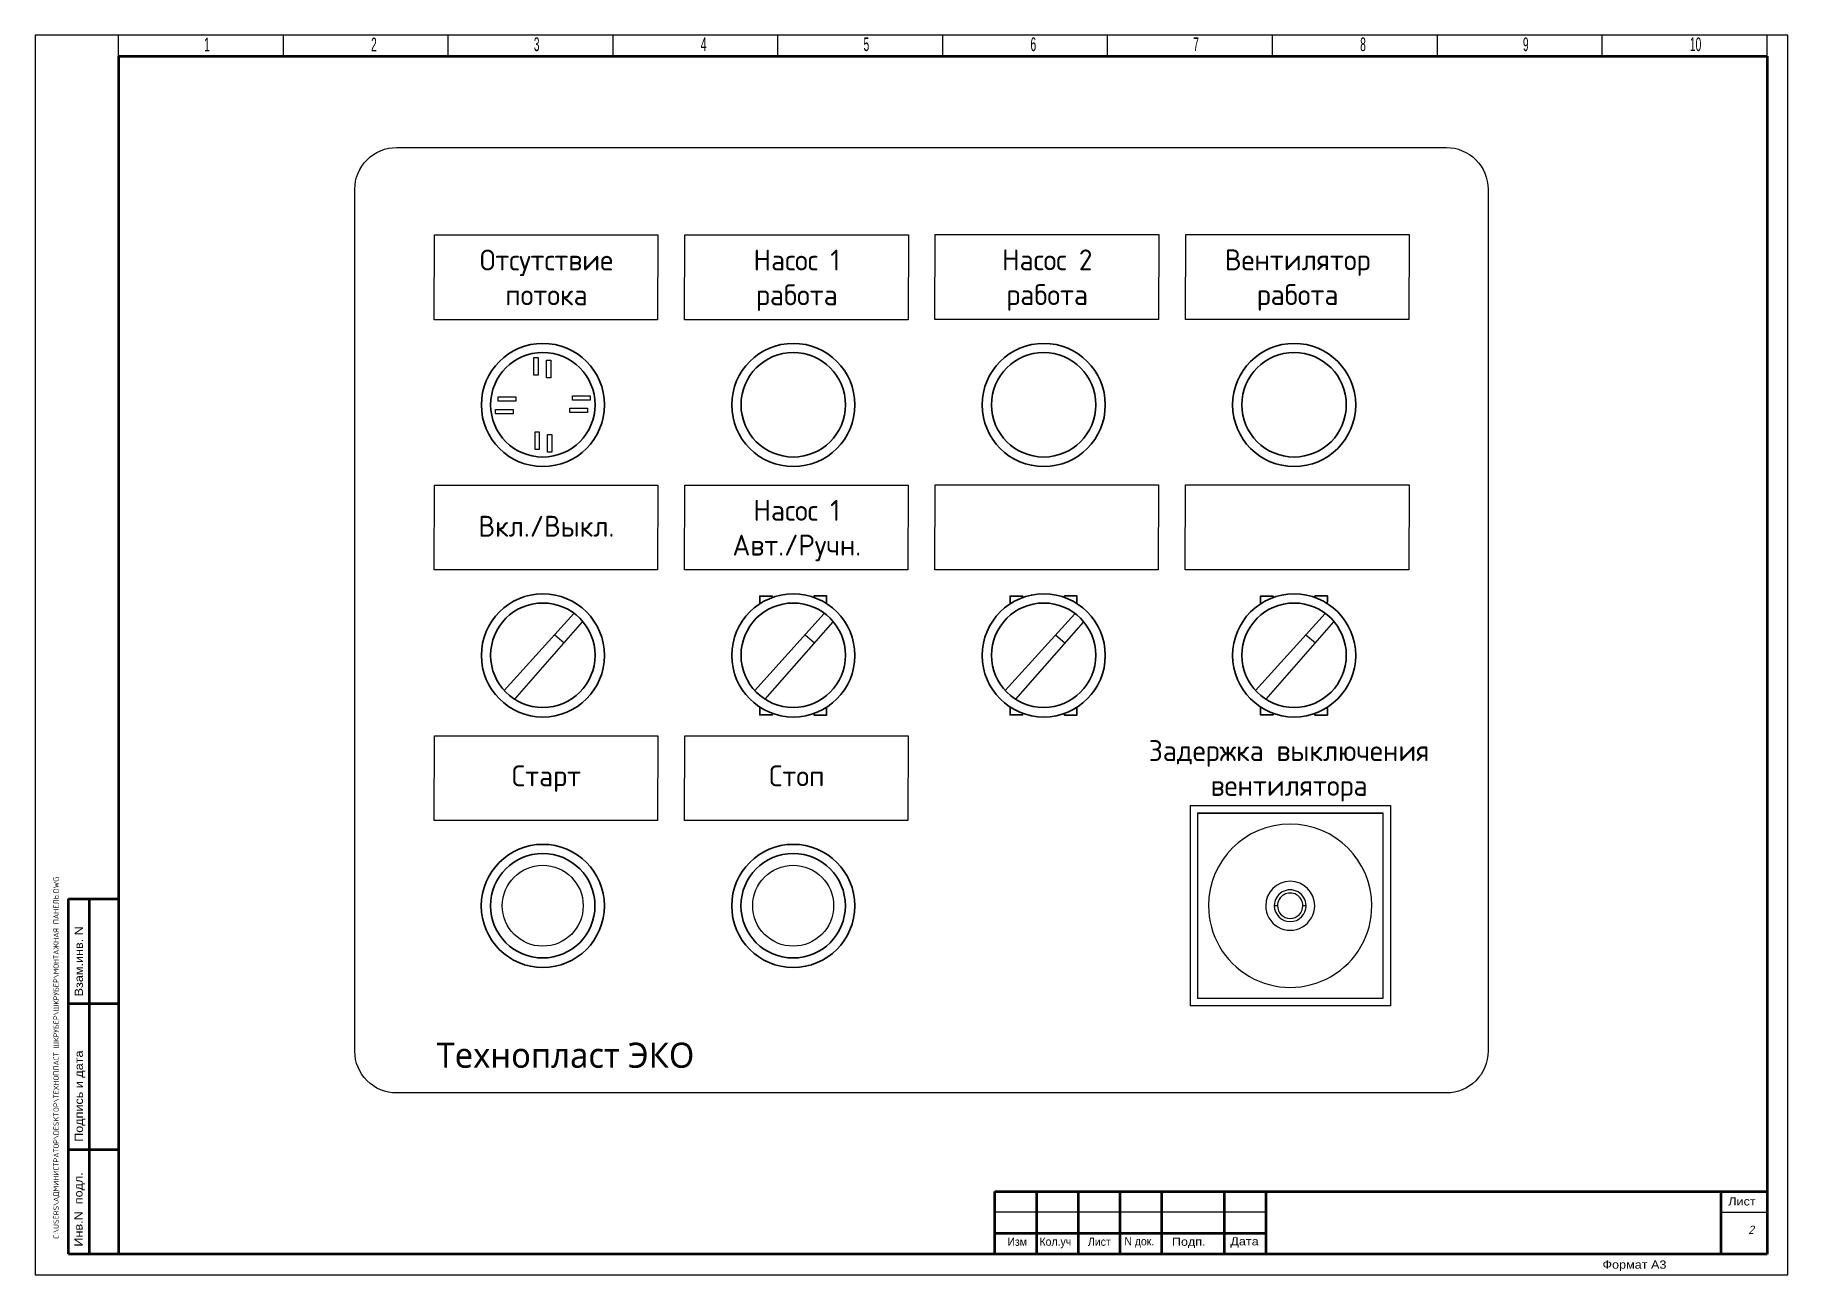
# Model space of a CAD drawing. Extents: x -20 to 1437, y -5898 to 436.
# Drawn here: x -20 to 400, y -5 to 292 of the extents above; entities that cross this region are included whole.
import ezdxf
from ezdxf.enums import TextEntityAlignment as Align

# ---------------------------------------------------------------- set-up
doc = ezdxf.new("R2010")
doc.units = 0
doc.linetypes.add('Caddy_Solid', pattern=[0])
for name, color, linetype in [('100', 7, 'Continuous'), ('HIDDEN', 7, 'Continuous'), ('layer 1', 7, 'Continuous'), ('SYMS', 7, 'Continuous'), ('THICK', 7, 'Continuous'), ('TITLE', 7, 'Continuous')]:
    doc.layers.add(name, color=color, linetype=linetype)
doc.styles.add('Caddy_Vectorfont1n', font='arial.ttf', dxfattribs={"width": 1.1})
doc.styles.add('Caddy_Vectorfont1p', font='arial.ttf', dxfattribs={"width": 0.9})
doc.styles.add('ITALIC', font='ITALIC')
doc.styles.add('SIMPLEX', font='simplex')

msp = doc.modelspace()

# ---------------------------------------------------------------- texts
at = {"lineweight": 60, "style": 'Caddy_Vectorfont1p', "width": 0.54}
for s, p in [('1', (20.5, 288.1)), ('2', (60.5, 288.1)), ('3', (99.5, 288.16)), ('4', (139.5, 288.16)), ('5', (178.5, 288.16)), ('6', (218.5, 288.16)), ('7', (257.5, 288.16)), ('8', (297.5, 288.16)), ('9', (336.5, 288.16)), ('10', (376.5, 288.16))]:
    msp.add_text(s, height=3.275, dxfattribs=at).set_placement(p)
at = {"layer": '100', "lineweight": 25, "style": 'Caddy_Vectorfont1n', "width": 1.1}
for s, p in [('Взам.инв. N', (-8.539, 61.726)), ('Подпись и дата', (-8.532, 26.879)), ('Инв.N  подл.', (-8.629, 1.794))]:
    msp.add_text(s, height=1.965, rotation=90, dxfattribs=at).set_placement(p)
at = {"layer": '100', "lineweight": 25, "style": 'Caddy_Vectorfont1n'}
for s, width, p in [('Лист', 1.1, (385.7, 11.639)), ('Изм', 0.913, (212.987, 1.973)), ('Кол.уч', 0.913, (220.685, 1.988)), ('Лист', 0.913, (232.287, 1.973)), ('N док.', 0.913, (241.005, 2.083)), ('Подп.', 1.1, (252.387, 1.986)), ('Дата', 1.1, (266.403, 2.078)), ('Формат А3', 1.1, (355.565, -3.505))]:
    msp.add_text(s, height=1.965, dxfattribs=dict(at, width=width)).set_placement(p)
at = {"layer": 'SYMS', "attachment_point": 1}
for s, width, heights, insert, char_height in [('\\pxqc;{\\fGOST Common|b0|i0|c204|p34;Отсутствие \\Pпотока}', 62.00574, [14.939], (71.534, 240.611), 5), ('\\pxqc;{\\fGOST Common|b0|i0|c204|p34;Насос 1\\Pработа}', 62.00574, [14.939], (131.534, 240.611), 5), ('\\pxqc;{\\fGOST Common|b0|i0|c204|p34;Насос 2\\Pработа}', 62.00574, [14.939], (191.513, 240.654), 5), ('\\pxqc;{\\fGOST Common|b0|i0|c204|p34;Вентилятор\\Pработа}', 62.00574, [14.939], (251.513, 240.654), 5), ('\\pxqc;{\\fGOST Common|b0|i0|c204|p34;Насос 1\\PАвт.\\fGOST Common|b0|i0|c0|p34;/\\fGOST Common|b0|i0|c204|p34;Ручн.}', 62.00574, [14.939], (131.513, 180.654), 5), ('\\pxqc;{\\fGOST Common|b0|i0|c204|p34;Вкл.\\fGOST Common|b0|i0|c0|p34;/\\fGOST Common|b0|i0|c204|p34;Выкл.}', 62.00574, [14.939], (71.513, 176.837), 5), ('\\pxqc;{\\fGOST Common|b0|i0|c204|p34;Задержка выключения \\Pвентилятора}', 121.02852, [19.515], (219.955, 123.095), 5), ('\\pxqc;{\\fGOST Common|b0|i0|c204|p34;Старт}', 62.00574, [14.939], (71.513, 117.058), 5), ('\\pxqc;{\\fGOST Common|b0|i0|c204|p34;Стоп}', 62.00574, [14.939], (131.513, 117.058), 5), ('{\\f@Malgun Gothic|b0|i0|c204|p34;Технопласт ЭКО}', 109.79893, [0], (76.205, 50.637), 6)]:
    msp.add_mtext_dynamic_manual_height_columns(s, width=width, gutter_width=12.5, heights=heights, dxfattribs=dict(at, insert=insert, char_height=char_height))

# ---------------------------------------------------------------- blocks, each defined once
blk = doc.blocks.new('wd_tb')
at = {"layer": 'TITLE', "color": 1, "style": 'ITALIC'}
for tag, p in [('DWG#', (377.5, 6.5)), ('TITLE#1', (133.27, -3.8)), ('TITLE#2', (163.84, -3.8)), ('TITLE#3', (197.71, -3.8))]:
    blk.add_attdef(tag, text='', height=2, dxfattribs=at).set_placement(p, align=Align.CENTER)
at = {"layer": 'TITLE', "color": 1, "style": 'SIMPLEX'}
blk.add_attdef('CAD#', (-14.33, 3.62), '', height=1.25, rotation=90, dxfattribs=at)
at = {"layer": 'TITLE', "color": 1}
for tag, p, height, style in [('JOB#', (277.8, 5.56), 2, 'ITALIC'), ('ENGINEER', (9.37, -2.98), 1.25, 'ITALIC'), ('CHKDBY', (40.35, -2.98), 1.25, 'ITALIC'), ('DRAWNBY', (70.5, -3.39), 1.25, 'ITALIC'), ('DATE', (98.17, -3.8), 1.25, 'SIMPLEX'), ('SHTS', (385.36, -3.42), 2, 'ITALIC')]:
    blk.add_attdef(tag, p, '', height=height, dxfattribs=dict(at, style=style))
at = {"layer": 'TITLE', "color": 1, "style": 'ITALIC'}
blk.add_attdef('SH#', text='', height=2, dxfattribs=at).set_placement((391.86, 4.83), align=Align.RIGHT)
at = {"layer": 'TITLE', "color": 7, "flags": 9}
blk.add_attdef('WD_TB', (-0.02, 0.56), '', height=1.57, dxfattribs=at)
at = {"layer": 'TITLE', "color": 1, "style": 'ITALIC', "flags": 3}
blk.add_attdef('TITLE#4', text='', height=2, dxfattribs=at).set_placement((230.75, -4.22), align=Align.CENTER)
blk = doc.blocks.new('*U54')
at = {"layer": 'SYMS'}
for points in [[(3.76, 5.26), (4.79, 5.26), (4.79, 1.01), (3.76, 1.01)], [(-4.79, -5.26), (-4.79, -4.23), (-0.54, -4.23), (-0.54, -5.26)]]:
    blk.add_lwpolyline(points, close=True, dxfattribs=at)
blk = doc.blocks.new('*U55')
at = {"layer": 'SYMS', "color": 0, "linetype": 'ByBlock', "lineweight": -2, "transparency": 16777216}
blk.add_blockref('*U54', (1204.55, 242.6), dxfattribs=at)
for p, rotation in [((1216.56, 242.4), 270.0000000000001), ((1204.35, 230.59), 89.99999999999999), ((1216.36, 230.39), 180)]:
    blk.add_blockref('*U54', p, dxfattribs=dict(at, rotation=rotation))

# ---------------------------------------------------------------- linework, layer by layer
at = {"linetype": 'Caddy_Solid', "lineweight": 25}
for p, q in [((0, 287), (0, 292)), ((39.5, 287), (39.5, 292)), ((79, 287), (79, 292)), ((118.5, 287), (118.5, 292)), ((158, 287), (158, 292)), ((197.5, 287), (197.5, 292)), ((237, 287), (237, 292)), ((276.5, 287), (276.5, 292)), ((316, 287), (316, 292)), ((355.5, 287), (355.5, 292)), ((395, 287), (395, 292))]:
    msp.add_line(p, q, dxfattribs=at)
at = {"lineweight": 30}
for centre in [(101.688, 203.396), (161.688, 203.396), (221.688, 203.396), (281.688, 203.396), (101.688, 143.396), (161.688, 143.396), (221.688, 143.396), (281.688, 143.396), (101.668, 83.396), (161.668, 83.396)]:
    msp.add_circle(centre, 14.75, dxfattribs=at)
at = {"layer": '100', "linetype": 'Caddy_Solid', "lineweight": 50}
for p, q in [((0, 286.939), (395, 286.939)), ((0, 286.939), (0, 0)), ((395, 286.939), (395, 0)), ((-12, 0.06), (-12, 85.06)), ((-12, 85.06), (0, 85.06)), ((-7, 85.06), (-7, 0.06)), ((-12, 60), (0, 60)), ((-12, 25.06), (0, 25.06)), ((210, 15), (395, 15)), ((210, 0), (210, 15)), ((220, 0), (220, 15)), ((230, 0), (230, 15)), ((240, 0), (240, 15)), ((250, 0), (250, 15)), ((265, 0), (265, 15)), ((275, 0), (275, 15)), ((384, 0), (384, 15)), ((210, 5), (275, 5)), ((395, 0), (-12, 0))]:
    msp.add_line(p, q, dxfattribs=at)
at = {"layer": '100', "linetype": 'Caddy_Solid', "lineweight": 25}
for p, q in [((275, 10), (210, 10)), ((384, 10), (395, 10))]:
    msp.add_line(p, q, dxfattribs=at)
at = {"layer": 'HIDDEN'}
for p, q in [((256.736, 107.442), (256.736, 107.442)), ((258.514, 105.664), (302.964, 105.664)), ((258.514, 105.664), (258.514, 105.664)), ((258.514, 105.664), (258.514, 61.214)), ((258.539, 105.638), (258.539, 105.638)), ((258.539, 105.638), (258.539, 61.239)), ((258.539, 105.638), (302.938, 105.638)), ((302.938, 105.638), (302.938, 105.638)), ((302.938, 105.638), (302.938, 61.239)), ((302.964, 105.664), (302.964, 105.664)), ((302.964, 105.664), (302.964, 61.214)), ((304.742, 107.442), (304.742, 107.442)), ((261.181, 83.439), (261.181, 83.439)), ((274.871, 83.439), (274.871, 83.439)), ((277.691, 83.439), (276.929, 83.439)), ((276.929, 83.439), (276.929, 83.439)), ((284.549, 83.439), (283.787, 83.439)), ((284.549, 83.439), (284.549, 83.439)), ((286.606, 83.439), (286.606, 83.439)), ((300.297, 83.439), (300.297, 83.439)), ((256.736, 59.436), (256.736, 59.436)), ((302.964, 61.214), (258.514, 61.214)), ((258.514, 61.214), (258.514, 61.214)), ((258.539, 61.239), (258.539, 61.239)), ((302.938, 61.239), (258.539, 61.239)), ((302.938, 61.239), (302.938, 61.239)), ((302.964, 61.214), (302.964, 61.214)), ((304.742, 59.436), (304.742, 59.436))]:
    msp.add_line(p, q, dxfattribs=at)
for radius, start, end in [(3.81, 0, 180.00002), (3.048, 0, 180.00002), (3.81, 180.00002, 0), (3.048, 180.00002, 0)]:
    msp.add_arc((280.739, 83.439), radius, start, end, dxfattribs=at)
at = {"layer": 'layer 1', "lineweight": 30}
for points, knots in [([(101.667, 190.926), (108.577, 190.926), (114.18, 196.529), (114.18, 203.439), (114.18, 203.439), (114.18, 210.348), (108.577, 215.951), (101.667, 215.951), (101.667, 215.951), (94.758, 215.951), (89.156, 210.348), (89.156, 203.439), (89.156, 203.439), (89.156, 196.529), (94.758, 190.926), (101.667, 190.926), (101.667, 190.926), (101.667, 190.926), (101.667, 190.926), (101.667, 190.926)], [0, 0, 0, 0, 0.2, 0.2, 0.2, 0.2, 0.4, 0.4, 0.4, 0.4, 0.6, 0.6, 0.6, 0.6, 0.8, 0.8, 0.8, 0.8, 1, 1, 1, 1]), ([(161.667, 190.926), (168.577, 190.926), (174.18, 196.529), (174.18, 203.439), (174.18, 203.439), (174.18, 210.348), (168.577, 215.951), (161.667, 215.951), (161.667, 215.951), (154.758, 215.951), (149.156, 210.348), (149.156, 203.439), (149.156, 203.439), (149.156, 196.529), (154.758, 190.926), (161.667, 190.926), (161.667, 190.926), (161.667, 190.926), (161.667, 190.926), (161.667, 190.926)], [0, 0, 0, 0, 0.2, 0.2, 0.2, 0.2, 0.4, 0.4, 0.4, 0.4, 0.6, 0.6, 0.6, 0.6, 0.8, 0.8, 0.8, 0.8, 1, 1, 1, 1]), ([(221.667, 190.926), (228.577, 190.926), (234.18, 196.529), (234.18, 203.439), (234.18, 203.439), (234.18, 210.348), (228.577, 215.951), (221.667, 215.951), (221.667, 215.951), (214.758, 215.951), (209.156, 210.348), (209.156, 203.439), (209.156, 203.439), (209.156, 196.529), (214.758, 190.926), (221.667, 190.926), (221.667, 190.926), (221.667, 190.926), (221.667, 190.926), (221.667, 190.926)], [0, 0, 0, 0, 0.2, 0.2, 0.2, 0.2, 0.4, 0.4, 0.4, 0.4, 0.6, 0.6, 0.6, 0.6, 0.8, 0.8, 0.8, 0.8, 1, 1, 1, 1]), ([(281.667, 190.926), (288.577, 190.926), (294.18, 196.529), (294.18, 203.439), (294.18, 203.439), (294.18, 210.348), (288.577, 215.951), (281.667, 215.951), (281.667, 215.951), (274.758, 215.951), (269.156, 210.348), (269.156, 203.439), (269.156, 203.439), (269.156, 196.529), (274.758, 190.926), (281.667, 190.926), (281.667, 190.926), (281.667, 190.926), (281.667, 190.926), (281.667, 190.926)], [0, 0, 0, 0, 0.2, 0.2, 0.2, 0.2, 0.4, 0.4, 0.4, 0.4, 0.6, 0.6, 0.6, 0.6, 0.8, 0.8, 0.8, 0.8, 1, 1, 1, 1]), ([(101.667, 130.926), (108.577, 130.926), (114.18, 136.529), (114.18, 143.439), (114.18, 143.439), (114.18, 150.348), (108.577, 155.951), (101.667, 155.951), (101.667, 155.951), (94.758, 155.951), (89.156, 150.348), (89.156, 143.439), (89.156, 143.439), (89.156, 136.529), (94.758, 130.926), (101.667, 130.926), (101.667, 130.926), (101.667, 130.926), (101.667, 130.926), (101.667, 130.926)], [0, 0, 0, 0, 0.2, 0.2, 0.2, 0.2, 0.4, 0.4, 0.4, 0.4, 0.6, 0.6, 0.6, 0.6, 0.8, 0.8, 0.8, 0.8, 1, 1, 1, 1]), ([(161.667, 130.926), (168.577, 130.926), (174.18, 136.529), (174.18, 143.439), (174.18, 143.439), (174.18, 150.348), (168.577, 155.951), (161.667, 155.951), (161.667, 155.951), (154.758, 155.951), (149.156, 150.348), (149.156, 143.439), (149.156, 143.439), (149.156, 136.529), (154.758, 130.926), (161.667, 130.926), (161.667, 130.926), (161.667, 130.926), (161.667, 130.926), (161.667, 130.926)], [0, 0, 0, 0, 0.2, 0.2, 0.2, 0.2, 0.4, 0.4, 0.4, 0.4, 0.6, 0.6, 0.6, 0.6, 0.8, 0.8, 0.8, 0.8, 1, 1, 1, 1]), ([(153.708, 155.801), (153.663, 155.943), (153.638, 156.094), (153.638, 156.252), (153.638, 156.252), (153.638, 156.252), (153.638, 157.62), (153.638, 157.62), (153.638, 157.62), (156.632, 157.62), (156.632, 157.62), (156.632, 157.62), (156.632, 157.62), (156.632, 157.462), (156.632, 157.253)], [0.79838678, 0.79838678, 0.79838678, 0.79838678, 0.83333333, 0.83333333, 0.83333333, 0.83333334, 1, 1, 1, 1.16666667, 1.16666667, 1.16666667, 1.16666668, 1.22338187, 1.22338187, 1.22338187, 1.22338187]), ([(166.645, 157.265), (166.645, 157.484), (166.645, 157.652), (166.645, 157.652), (166.645, 157.652), (169.639, 157.652), (169.639, 157.652), (169.639, 157.652), (169.639, 157.652), (169.639, 156.268), (169.639, 156.268), (169.639, 156.268), (169.639, 156.113), (169.616, 155.963), (169.573, 155.823)], [0.94192523, 0.94192523, 0.94192523, 0.94192523, 1, 1, 1, 1.16666667, 1.16666667, 1.16666667, 1.16666668, 1.33333333, 1.33333333, 1.33333333, 1.33333334, 1.36735949, 1.36735949, 1.36735949, 1.36735949]), ([(221.667, 130.926), (228.577, 130.926), (234.18, 136.529), (234.18, 143.439), (234.18, 143.439), (234.18, 150.348), (228.577, 155.951), (221.667, 155.951), (221.667, 155.951), (214.758, 155.951), (209.156, 150.348), (209.156, 143.439), (209.156, 143.439), (209.156, 136.529), (214.758, 130.926), (221.667, 130.926), (221.667, 130.926), (221.667, 130.926), (221.667, 130.926), (221.667, 130.926)], [0, 0, 0, 0, 0.2, 0.2, 0.2, 0.2, 0.4, 0.4, 0.4, 0.4, 0.6, 0.6, 0.6, 0.6, 0.8, 0.8, 0.8, 0.8, 1, 1, 1, 1]), ([(213.708, 155.801), (213.663, 155.943), (213.638, 156.094), (213.638, 156.252), (213.638, 156.252), (213.638, 156.252), (213.638, 157.62), (213.638, 157.62), (213.638, 157.62), (216.632, 157.62), (216.632, 157.62), (216.632, 157.62), (216.632, 157.62), (216.632, 157.462), (216.632, 157.253)], [0.79838678, 0.79838678, 0.79838678, 0.79838678, 0.83333333, 0.83333333, 0.83333333, 0.83333334, 1, 1, 1, 1.16666667, 1.16666667, 1.16666667, 1.16666668, 1.22338187, 1.22338187, 1.22338187, 1.22338187]), ([(226.645, 157.265), (226.645, 157.484), (226.645, 157.652), (226.645, 157.652), (226.645, 157.652), (229.639, 157.652), (229.639, 157.652), (229.639, 157.652), (229.639, 157.652), (229.639, 156.268), (229.639, 156.268), (229.639, 156.268), (229.639, 156.113), (229.616, 155.963), (229.573, 155.823)], [0.94192523, 0.94192523, 0.94192523, 0.94192523, 1, 1, 1, 1.16666667, 1.16666667, 1.16666667, 1.16666668, 1.33333333, 1.33333333, 1.33333333, 1.33333334, 1.36735949, 1.36735949, 1.36735949, 1.36735949]), ([(281.667, 130.926), (288.577, 130.926), (294.18, 136.529), (294.18, 143.439), (294.18, 143.439), (294.18, 150.348), (288.577, 155.951), (281.667, 155.951), (281.667, 155.951), (274.758, 155.951), (269.156, 150.348), (269.156, 143.439), (269.156, 143.439), (269.156, 136.529), (274.758, 130.926), (281.667, 130.926), (281.667, 130.926), (281.667, 130.926), (281.667, 130.926), (281.667, 130.926)], [0, 0, 0, 0, 0.2, 0.2, 0.2, 0.2, 0.4, 0.4, 0.4, 0.4, 0.6, 0.6, 0.6, 0.6, 0.8, 0.8, 0.8, 0.8, 1, 1, 1, 1]), ([(273.708, 155.801), (273.663, 155.943), (273.638, 156.094), (273.638, 156.252), (273.638, 156.252), (273.638, 156.252), (273.638, 157.62), (273.638, 157.62), (273.638, 157.62), (276.632, 157.62), (276.632, 157.62), (276.632, 157.62), (276.632, 157.62), (276.632, 157.462), (276.632, 157.253)], [0.79838678, 0.79838678, 0.79838678, 0.79838678, 0.83333333, 0.83333333, 0.83333333, 0.83333334, 1, 1, 1, 1.16666667, 1.16666667, 1.16666667, 1.16666668, 1.22338187, 1.22338187, 1.22338187, 1.22338187]), ([(286.645, 157.265), (286.645, 157.484), (286.645, 157.652), (286.645, 157.652), (286.645, 157.652), (289.639, 157.652), (289.639, 157.652), (289.639, 157.652), (289.639, 157.652), (289.639, 156.268), (289.639, 156.268), (289.639, 156.268), (289.639, 156.113), (289.616, 155.963), (289.573, 155.823)], [0.94192523, 0.94192523, 0.94192523, 0.94192523, 1, 1, 1, 1.16666667, 1.16666667, 1.16666667, 1.16666668, 1.33333333, 1.33333333, 1.33333333, 1.33333334, 1.36735949, 1.36735949, 1.36735949, 1.36735949]), ([(153.713, 130.989), (153.665, 130.843), (153.638, 130.686), (153.638, 130.523), (153.638, 130.523), (153.638, 130.523), (153.638, 129.155), (153.638, 129.155), (153.638, 129.155), (156.632, 129.155), (156.632, 129.155), (156.632, 129.155), (156.632, 129.155), (156.632, 129.323), (156.632, 129.54)], [0.79717894, 0.79717894, 0.79717894, 0.79717894, 0.83333333, 0.83333333, 0.83333333, 0.83333334, 1, 1, 1, 1.16666667, 1.16666667, 1.16666667, 1.16666668, 1.2249662, 1.2249662, 1.2249662, 1.2249662]), ([(166.645, 129.504), (166.645, 129.288), (166.645, 129.123), (166.645, 129.123), (166.645, 129.123), (169.639, 129.123), (169.639, 129.123), (169.639, 129.123), (169.639, 129.123), (169.639, 130.507), (169.639, 130.507), (169.639, 130.507), (169.639, 130.656), (169.618, 130.799), (169.578, 130.934)], [0.94242992, 0.94242992, 0.94242992, 0.94242992, 1, 1, 1, 1.16666667, 1.16666667, 1.16666667, 1.16666668, 1.33333333, 1.33333333, 1.33333333, 1.33333334, 1.36591549, 1.36591549, 1.36591549, 1.36591549]), ([(213.713, 130.989), (213.665, 130.843), (213.638, 130.686), (213.638, 130.523), (213.638, 130.523), (213.638, 130.523), (213.638, 129.155), (213.638, 129.155), (213.638, 129.155), (216.632, 129.155), (216.632, 129.155), (216.632, 129.155), (216.632, 129.155), (216.632, 129.323), (216.632, 129.54)], [0.79717894, 0.79717894, 0.79717894, 0.79717894, 0.83333333, 0.83333333, 0.83333333, 0.83333334, 1, 1, 1, 1.16666667, 1.16666667, 1.16666667, 1.16666668, 1.2249662, 1.2249662, 1.2249662, 1.2249662]), ([(226.645, 129.504), (226.645, 129.288), (226.645, 129.123), (226.645, 129.123), (226.645, 129.123), (229.639, 129.123), (229.639, 129.123), (229.639, 129.123), (229.639, 129.123), (229.639, 130.507), (229.639, 130.507), (229.639, 130.507), (229.639, 130.656), (229.618, 130.799), (229.578, 130.934)], [0.94242992, 0.94242992, 0.94242992, 0.94242992, 1, 1, 1, 1.16666667, 1.16666667, 1.16666667, 1.16666668, 1.33333333, 1.33333333, 1.33333333, 1.33333334, 1.36591549, 1.36591549, 1.36591549, 1.36591549]), ([(273.713, 130.989), (273.665, 130.843), (273.638, 130.686), (273.638, 130.523), (273.638, 130.523), (273.638, 130.523), (273.638, 129.155), (273.638, 129.155), (273.638, 129.155), (276.632, 129.155), (276.632, 129.155), (276.632, 129.155), (276.632, 129.155), (276.632, 129.323), (276.632, 129.54)], [0.79717894, 0.79717894, 0.79717894, 0.79717894, 0.83333333, 0.83333333, 0.83333333, 0.83333334, 1, 1, 1, 1.16666667, 1.16666667, 1.16666667, 1.16666668, 1.2249662, 1.2249662, 1.2249662, 1.2249662]), ([(286.645, 129.504), (286.645, 129.288), (286.645, 129.123), (286.645, 129.123), (286.645, 129.123), (289.639, 129.123), (289.639, 129.123), (289.639, 129.123), (289.639, 129.123), (289.639, 130.507), (289.639, 130.507), (289.639, 130.507), (289.639, 130.656), (289.618, 130.799), (289.578, 130.934)], [0.94242992, 0.94242992, 0.94242992, 0.94242992, 1, 1, 1, 1.16666667, 1.16666667, 1.16666667, 1.16666668, 1.33333333, 1.33333333, 1.33333333, 1.33333334, 1.36591549, 1.36591549, 1.36591549, 1.36591549]), ([(101.647, 70.926), (108.556, 70.926), (114.159, 76.529), (114.159, 83.439), (114.159, 83.439), (114.159, 90.348), (108.556, 95.951), (101.647, 95.951), (101.647, 95.951), (94.737, 95.951), (89.135, 90.348), (89.135, 83.439), (89.135, 83.439), (89.135, 76.529), (94.737, 70.926), (101.647, 70.926), (101.647, 70.926), (101.647, 70.926), (101.647, 70.926), (101.647, 70.926)], [0, 0, 0, 0, 0.2, 0.2, 0.2, 0.2, 0.4, 0.4, 0.4, 0.4, 0.6, 0.6, 0.6, 0.6, 0.8, 0.8, 0.8, 0.8, 1, 1, 1, 1]), ([(161.647, 70.926), (168.556, 70.926), (174.159, 76.529), (174.159, 83.439), (174.159, 83.439), (174.159, 90.348), (168.556, 95.951), (161.647, 95.951), (161.647, 95.951), (154.737, 95.951), (149.135, 90.348), (149.135, 83.439), (149.135, 83.439), (149.135, 76.529), (154.737, 70.926), (161.647, 70.926), (161.647, 70.926), (161.647, 70.926), (161.647, 70.926), (161.647, 70.926)], [0, 0, 0, 0, 0.2, 0.2, 0.2, 0.2, 0.4, 0.4, 0.4, 0.4, 0.6, 0.6, 0.6, 0.6, 0.8, 0.8, 0.8, 0.8, 1, 1, 1, 1])]:
    msp.add_open_spline(points, degree=3, knots=knots, dxfattribs=at)
at = {"layer": 'SYMS'}
for p, q in [((92.427, 135.003), (109.114, 153.426)), ((94.95, 132.934), (111.206, 151.425)), ((152.427, 135.003), (169.114, 153.426)), ((154.95, 132.934), (171.206, 151.425)), ((212.448, 134.961), (229.135, 153.384)), ((214.971, 132.891), (231.227, 151.382)), ((272.427, 135.003), (289.114, 153.426)), ((274.95, 132.934), (291.206, 151.425)), ((104.521, 148.354), (106.769, 146.378)), ((164.521, 148.354), (166.769, 146.378)), ((224.541, 148.312), (226.79, 146.335)), ((284.521, 148.354), (286.769, 146.378))]:
    msp.add_line(p, q, dxfattribs=at)
for points in [[(-20, -5), (400, -5), (400, 292), (-20, 292)], [(75.716, 244.166), (129.246, 244.166), (129.175, 223.822), (75.645, 223.822)], [(135.716, 244.166), (189.246, 244.166), (189.175, 223.822), (135.645, 223.822)], [(195.696, 244.208), (249.225, 244.208), (249.154, 223.864), (195.625, 223.864)], [(255.696, 244.208), (309.225, 244.208), (309.154, 223.864), (255.625, 223.864)], [(75.696, 184.208), (129.225, 184.208), (129.154, 163.864), (75.625, 163.864)], [(135.696, 184.208), (189.225, 184.208), (189.154, 163.864), (135.625, 163.864)], [(195.675, 184.25), (249.204, 184.25), (249.134, 163.906), (195.604, 163.906)], [(255.675, 184.25), (309.204, 184.25), (309.134, 163.906), (255.604, 163.906)], [(75.696, 124.166), (129.225, 124.166), (129.154, 103.822), (75.625, 103.822)], [(135.696, 124.166), (189.225, 124.166), (189.154, 103.822), (135.625, 103.822)]]:
    msp.add_lwpolyline(points, close=True, dxfattribs=at)
msp.add_lwpolyline([(66.619, 265.064), (318.151, 265.064, -0.4142136), (328.151, 255.064), (328.151, 48.595, -0.4142136), (318.151, 38.595), (66.619, 38.595, -0.4142136), (56.619, 48.595), (56.619, 255.064, -0.4142136)], format="xyb", close=True, dxfattribs=at)
for centre in [(101.647, 83.439), (161.647, 83.439)]:
    msp.add_circle(centre, 9.69, dxfattribs=at)
at = {"layer": 'THICK'}
for p, q in [((256.736, 107.442), (304.742, 107.442)), ((256.736, 107.442), (256.736, 59.436)), ((304.742, 107.442), (304.742, 59.436)), ((304.742, 59.436), (256.736, 59.436))]:
    msp.add_line(p, q, dxfattribs=at)
for radius, start, end in [(19.558, 0, 179.99998), (5.867, 0, 179.99998), (19.558, 179.99998, 0), (5.867, 179.99998, 0)]:
    msp.add_arc((280.739, 83.439), radius, start, end, dxfattribs=at)

# ---------------------------------------------------------------- block references
at = {"layer": 'SYMS'}
msp.add_blockref('*U55', (-1108.786, -33.06), dxfattribs=at)
ref = msp.add_blockref('wd_tb', (0, 0), dxfattribs=at)
ref.add_attrib('CAD#', 'C:\\USERS\\АДМИНИСТРАТОР\\DESKTOP\\ТЕХНОПЛАСТ ШКРУБЕР\\ШКРУБЕР\\МОНТАЖНАЯ ПАНЕЛЬ.DWG', (-14.334, 3.619), dxfattribs={"layer": 'TITLE', "color": 1, "height": 1.25, "rotation": 90, "style": 'SIMPLEX'})
ref.add_attrib('SH#', '2', dxfattribs={"layer": 'TITLE', "color": 1, "height": 2, "style": 'ITALIC'}).set_placement((391.865, 4.833), align=Align.RIGHT)

msp.set_redraw_order([(e.dxf.handle, doc.entitydb.next_handle()) for e in msp.query("TEXT MTEXT ATTDEF DIMENSION ARC_DIMENSION")])  # texts and dimensions are drawn at this point

doc.saveas('drawing.dxf')
